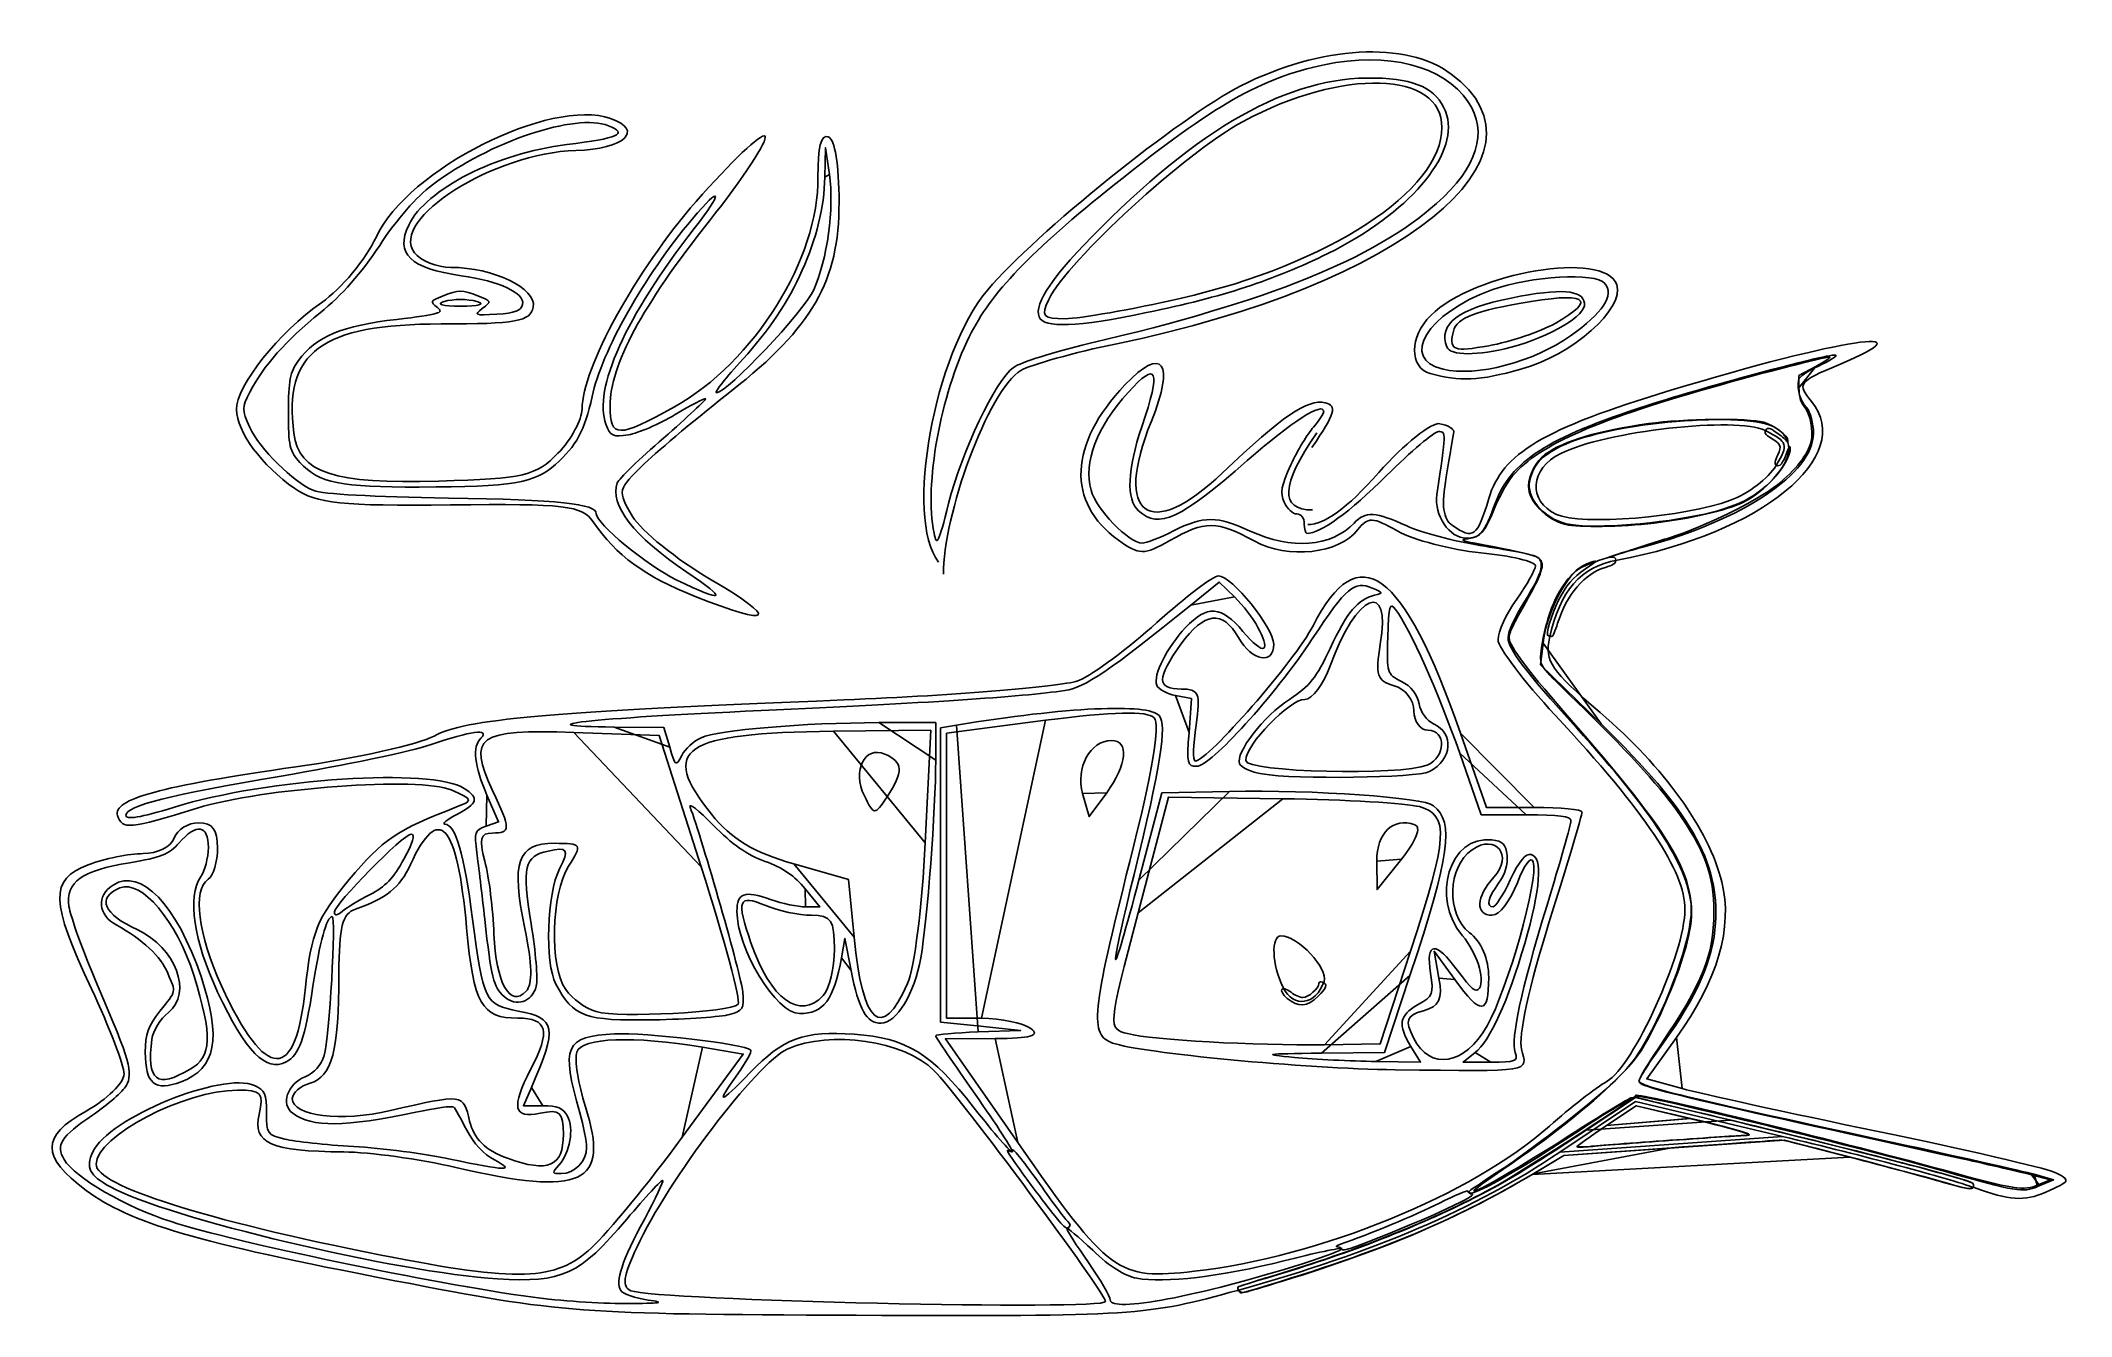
# Model space of a CAD drawing. Extents: x 11 to 197, y 74 to 191.
import ezdxf

# ---------------------------------------------------------------- set-up
doc = ezdxf.new("R2010")
doc.units = 0
doc.layers.get('0').update_dxf_attribs({"linetype": 'CONTINUOUS'})

msp = doc.modelspace()

# ---------------------------------------------------------------- linework, layer by layer
at = {"color": 7}
for points in [[(82.798059, 178.29306), (82.853567, 180.993168), (83.216756, 178.546008)], [(50.87778, 166.895516), (50.87778, 166.895516), (50.87778, 166.895516), (50.87778, 166.895516)], [(112.325748, 165.869785), (112.325748, 165.869785)], [(115.409142, 167.174953), (115.409142, 167.174953), (115.409142, 167.174953), (115.409142, 167.174953)], [(149.801538, 164.881372), (149.801538, 164.881372), (149.801538, 164.881372), (149.801538, 164.881372)], [(145.767927, 162.703949), (145.767927, 162.70396)], [(75.297781, 161.625961), (75.297781, 161.625961)], [(138.348898, 160.291891), (138.348864, 160.291891), (138.348898, 160.291891), (138.348898, 160.291891)], [(139.519719, 160.673512), (139.519719, 160.673512)], [(173.726678, 160.939707), (172.169396, 160.088725), (172.176677, 158.981841)], [(162.831379, 147.25314), (162.831379, 147.25314)], [(165.906738, 148.656671), (165.906738, 148.656671), (165.906738, 148.656671), (165.906738, 148.656671)], [(92.817069, 145.637232), (92.817069, 145.637232)], [(158.893685, 146.57023), (158.893685, 146.570233)], [(93.222696, 142.9866), (93.222696, 142.9866), (93.222696, 142.9866), (93.222696, 142.9866)], [(69.17195, 141.368812), (69.171944, 141.368812)], [(70.905616, 139.842811), (70.905616, 139.842811), (70.905616, 139.842811), (70.905616, 139.842811)], [(116.381211, 139.048189), (118.982465, 141.152054), (120.391561, 139.786305)], [(148.696516, 135.549178), (148.47312, 133.567228), (154.033762, 128.136761)], [(114.971376, 130.750032), (116.437794, 130.47493), (116.215583, 127.369261)], [(71.463834, 115.033491), (67.599114, 127.095164), (59.759929, 127.366611), (71.463834, 115.033491), (71.463834, 115.033491)], [(68.567472, 126.008896), (68.023926, 127.823097), (63.481173, 127.858222)], [(92.015928, 117.222782), (92.511984, 127.566853), (83.593528, 127.472797), (92.015928, 117.222762), (92.015928, 117.222782)], [(92.975043, 124.819753), (92.976172, 128.26802), (87.74815, 128.260795)], [(94.867157, 128.023054), (93.42111, 127.782773), (93.42111, 114.289779), (93.42111, 100.796788), (97.091847, 100.405631), (100.762585, 100.014474), (96.869377, 99.885919)], [(103.052335, 128.476359), (93.970444, 127.292338), (93.970444, 114.222331), (93.970444, 101.152343), (97.186284, 101.137893), (103.052335, 128.476345), (103.052335, 128.476359)], [(141.122897, 127.297887), (143.505163, 120.491531), (147.896349, 120.491531), (141.122897, 127.297887), (141.122897, 127.297887)], [(141.053069, 125.460087), (143.022628, 119.814214), (147.142838, 119.814214)], [(138.064333, 124.365971), (138.064333, 124.365971), (138.064333, 124.365971), (138.064333, 124.365971)], [(51.802405, 121.59395), (52.862057, 119.146793), (51.732795, 118.758762)], [(86.424838, 121.551572), (86.424838, 121.551572), (86.424838, 121.551572), (86.424838, 121.551572)], [(108.660398, 121.824133), (107.057018, 119.645889), (106.445657, 121.764889), (106.445657, 121.764889), (108.660398, 121.824133), (108.660398, 121.824133)], [(124.81111, 121.279588), (114.331679, 121.434904), (111.546987, 110.810417), (124.81111, 121.279588), (124.81111, 121.279588)], [(119.925203, 121.945748), (113.726355, 121.816434), (111.615601, 113.807552)], [(135.700248, 115.733826), (133.472092, 112.94453), (133.444999, 115.568424), (133.444999, 115.568424), (135.700262, 115.733826), (135.700248, 115.733826)], [(79.95316, 115.296683), (84.965777, 113.87533), (85.482842, 108.5916), (79.95316, 115.296683), (79.95316, 115.296683)], [(80.997004, 113.030995), (82.339547, 111.360377), (81.039708, 111.360377)], [(37.803819, 110.89341), (37.803819, 110.89341)], [(84.329222, 106.68853), (84.648398, 108.468283), (85.214502, 105.52017)], [(128.657564, 98.720443), (133.75916, 98.793934), (136.544121, 107.284307), (136.544121, 107.284279), (128.657564, 98.720443), (128.657564, 98.720443)], [(140.6042, 104.690007), (138.721722, 107.284279), (139.148272, 104.822175), (140.6042, 104.690007), (140.6042, 104.690007)], [(128.359146, 97.94031), (134.153749, 98.012254), (136.487543, 105.059764)], [(82.650367, 103.227766), (82.650367, 103.227766), (82.650367, 103.227766), (82.650367, 103.227766)], [(90.386727, 104.321024), (90.386727, 104.321024), (90.386727, 104.321024), (90.386727, 104.321024)], [(124.855376, 103.955589), (124.855376, 103.955589), (124.855376, 103.955589), (124.855376, 103.955589)], [(125.23468, 102.968601), (125.23468, 102.968601)], [(74.835416, 102.429388), (74.835458, 102.429388), (74.835416, 102.429388), (74.835416, 102.429388)], [(98.422841, 99.280044), (93.870873, 99.265623), (100.506471, 89.742533), (98.422841, 99.280056), (98.422841, 99.280044)], [(143.562809, 100.444821), (143.562809, 100.444821), (143.562809, 100.444821), (143.562809, 100.444821)], [(160.944331, 99.382618), (158.21178, 95.58724), (161.465446, 94.694128), (160.944331, 99.382618), (160.944331, 99.382618)], [(69.722673, 90.230738), (75.318693, 97.85053), (71.566639, 98.488137), (69.722673, 90.230738), (69.722673, 90.230738)], [(136.575213, 98.568427), (137.456884, 97.122379), (133.347748, 97.180534)], [(143.891545, 97.122379), (141.354398, 97.122379), (142.455234, 97.988293)], [(23.74154, 95.324844), (23.74154, 95.324844)], [(24.564208, 96.468654), (24.564208, 96.468654), (24.564208, 96.468654), (24.564208, 96.468654)], [(56.914525, 93.117923), (55.144456, 93.117923), (55.87588, 94.78644)], [(170.653433, 90.305115), (157.166482, 93.502958), (150.223302, 88.847553), (170.653433, 90.305115), (170.653433, 90.305115)], [(152.65376, 90.879615), (157.164778, 93.866842), (165.885444, 91.789548)], [(162.256693, 91.947586), (157.238308, 93.120787), (154.525895, 91.303586)], [(162.148749, 91.952254), (157.244892, 93.125195), (154.529186, 91.305793)], [(58.810209, 90.514439), (58.810209, 90.514439), (58.810209, 90.514439), (58.810209, 90.514439)], [(176.841232, 88.400592), (170.834569, 89.949606), (160.712232, 89.247595), (150.589892, 88.545587), (147.697797, 86.825225)], [(160.344714, 89.946865), (160.344714, 89.94686)], [(160.567181, 89.946044), (160.567181, 89.946047)], [(58.419235, 87.696645), (58.419187, 87.696631)], [(160.489773, 89.262708), (150.589906, 88.550633), (147.809043, 86.888169)], [(193.506417, 86.778678), (195.266183, 86.312633), (194.173825, 85.880212)], [(193.754567, 86.827438), (195.53432, 86.314676), (194.063978, 85.700665)], [(102.200772, 85.225894), (102.200772, 85.225894)], [(141.983996, 85.32205), (141.983996, 85.322053)], [(61.402637, 80.089447), (61.402637, 80.089447), (61.402637, 80.089447), (61.402637, 80.089447)], [(130.233993, 79.938974), (130.233993, 79.938974)], [(43.358751, 77.070742), (43.358469, 77.070722), (43.358751, 77.070742), (43.358751, 77.070742)], [(56.046274, 75.547676), (56.046274, 75.547676)], [(108.548667, 75.161048), (108.548667, 75.161048), (108.548667, 75.161048), (108.548667, 75.161048)], [(108.993889, 75.305275), (108.993889, 75.305275)], [(120.769899, 76.161834), (120.769913, 76.161834)], [(120.775507, 76.152783), (120.775507, 76.152783)]]:
    msp.add_lwpolyline(points, close=True, dxfattribs=at)
for points in [[(120.983282, 186.676599), (128.287938, 190.380393), (136.163448, 190.821836), (140.278372, 187.75815)], [(109.486164, 177.706445), (118.56845, 184.968276), (122.787311, 187.372576), (128.61301, 188.606705)], [(139.420812, 182.848316), (139.420812, 188.048399), (130.275779, 188.328835), (121.188359, 183.407427)], [(128.61301, 188.606705), (134.417799, 189.836401), (139.601366, 188.513479), (141.808062, 185.239136)], [(97.749795, 167.971672), (102.089433, 173.112206), (115.457972, 183.875029), (120.983282, 186.676599)], [(133.97449, 187.365576), (126.107865, 187.810082), (117.967117, 183.493626), (108.110373, 173.65169)], [(140.278372, 187.75815), (150.406529, 180.217424), (135.757601, 168.409613), (109.5853, 163.017904)], [(139.864857, 183.957074), (139.235908, 186.150102), (137.47746, 187.167643), (133.97449, 187.365576)], [(41.653511, 172.836977), (44.508276, 178.992735), (57.618492, 185.610832), (63.139487, 183.683186)], [(141.808062, 185.239136), (143.687769, 182.449985), (142.686936, 179.192246), (138.934568, 175.885843)], [(46.800341, 177.600812), (52.042514, 181.55823), (59.937009, 184.206759), (62.942817, 183.016461)], [(62.942817, 183.016461), (64.79805, 182.281789), (63.869677, 181.861662), (59.114377, 181.28393)], [(63.139487, 183.683186), (66.265112, 182.591869), (64.401367, 180.871993), (59.957787, 180.747073)], [(121.188359, 183.407427), (115.846566, 180.514511), (105.102812, 170.681939), (103.352558, 167.084286)], [(115.409142, 167.174953), (129.001506, 170.258741), (139.420812, 177.059843), (139.420812, 182.848316)], [(128.965895, 171.300226), (136.287451, 174.895819), (140.920532, 180.276165), (139.864857, 183.957074)], [(59.957787, 180.747073), (52.452468, 180.536087), (42.819783, 174.441989), (45.136884, 171.37066)], [(59.114377, 181.28393), (52.671718, 180.501198), (46.197949, 177.20254), (44.623078, 173.900003)], [(70.996635, 176.072629), (74.161735, 179.701965), (77.003704, 182.393837), (77.312116, 182.054552)], [(77.312116, 182.054552), (77.620529, 181.715276), (75.324078, 178.22279), (72.208873, 174.293492)], [(82.171136, 178.323713), (82.13589, 181.011397), (82.454242, 182.256623), (83.113062, 182.008062)], [(83.113062, 182.008062), (83.719673, 181.77921), (84.107333, 179.429056), (84.105945, 175.98884)], [(41.956863, 172.040201), (43.561787, 174.477114), (45.288513, 176.459505), (46.800341, 177.600812)], [(68.992245, 157.222572), (76.302125, 161.297444), (82.269121, 170.851388), (82.171136, 178.323713)], [(70.628185, 174.451771), (73.37392, 177.710543), (73.524327, 177.030514), (70.821491, 173.577776)], [(75.297781, 161.625961), (79.904299, 166.601426), (82.684724, 172.780081), (82.798059, 178.29306)], [(83.216756, 178.546008), (83.676927, 175.445396), (83.033946, 170.719054), (81.778887, 167.976681)], [(96.071552, 163.699022), (98.054606, 167.70791), (101.563232, 171.371586), (109.486164, 177.706445)], [(60.525327, 157.035304), (60.525327, 160.753663), (65.45819, 169.721839), (70.996635, 176.072629)], [(84.105945, 175.98884), (84.103405, 168.767832), (81.693698, 164.54752), (74.234918, 158.698219)], [(138.934568, 175.885843), (133.105968, 170.749966), (123.616929, 166.928014), (107.009689, 163.027291)], [(44.623078, 173.900003), (43.364311, 171.26034), (44.75504, 169.919437), (49.439635, 169.256014)], [(61.441502, 158.167864), (62.318807, 162.296843), (66.23365, 169.236126), (70.628185, 174.451771)], [(70.821491, 173.577776), (64.539687, 165.553101), (61.504779, 158.828894), (62.720962, 155.630091)], [(72.208873, 174.293492), (66.027258, 166.496403), (63.098005, 161.039467), (63.098005, 157.320741)], [(108.110373, 173.65169), (103.739309, 169.287194), (101.975593, 166.736687), (102.45843, 165.478433)], [(36.50611, 165.864313), (38.501963, 167.476888), (40.273278, 169.483847), (41.956863, 172.040201)], [(36.639342, 166.804186), (38.437473, 168.052895), (40.693851, 170.767644), (41.653511, 172.836977)], [(138.391474, 165.602487), (142.419166, 169.612246), (154.360135, 171.597203), (155.461448, 168.440048)], [(45.136884, 171.37066), (45.697848, 170.627092), (47.20969, 170.018728), (48.496536, 170.018728)], [(48.496536, 170.018728), (52.383425, 170.018728), (56.358437, 168.099027), (56.047615, 166.371988)], [(112.325748, 165.869785), (119.382856, 167.338072), (123.899038, 168.811909), (128.965895, 171.300226)], [(143.98623, 167.950333), (147.56647, 169.239623), (153.506935, 169.583942), (154.363519, 168.551822)], [(51.011763, 167.38932), (49.461053, 167.981327), (49.283369, 167.981327), (47.732659, 167.38932)], [(49.439635, 169.256014), (52.971356, 168.755863), (55.270121, 167.678666), (55.068837, 166.618185)], [(81.778887, 167.976681), (80.846826, 165.940081), (73.854756, 158.5238), (72.86671, 158.5238)], [(93.222696, 142.9866), (90.100559, 147.124989), (92.81966, 162.131622), (97.749795, 167.971672)], [(139.519719, 160.673512), (135.485528, 161.605715), (138.072755, 165.820817), (143.98623, 167.950333)], [(152.50681, 166.725646), (152.327596, 167.978899), (150.357273, 168.120956), (145.768828, 167.211444)], [(149.801538, 164.881372), (153.836071, 167.17648), (152.670315, 167.822201), (146.498313, 166.711075)], [(155.461448, 168.440048), (156.225155, 166.250672), (151.393717, 161.980749), (146.673161, 160.673145)], [(154.363519, 168.551822), (155.25619, 167.476219), (154.2004, 165.860856), (151.220212, 163.742549)], [(28.814694, 156.974936), (28.788363, 159.150661), (32.707439, 164.073712), (36.639342, 166.804186)], [(30.044709, 158.577033), (31.29814, 161.001613), (33.34549, 163.31065), (36.50611, 165.864313)], [(47.258001, 166.33971), (47.921723, 165.852143), (47.372437, 165.692837), (43.515277, 165.254233)], [(47.732659, 167.38932), (46.583253, 166.950518), (46.544168, 166.864091), (47.258001, 166.33971)], [(47.876322, 166.895516), (47.05092, 166.658229), (47.72625, 166.464091), (49.377052, 166.464091)], [(56.047615, 166.371988), (55.814118, 165.074584), (54.476932, 164.830166), (47.612596, 164.830166)], [(50.87778, 166.895516), (50.052379, 167.132803), (48.701723, 167.132803), (47.876322, 166.895516)], [(49.377052, 166.464091), (51.027855, 166.464091), (51.703182, 166.658229), (50.87778, 166.895516)], [(52.705243, 165.728979), (50.653778, 165.603065), (50.552367, 165.642915), (51.374432, 166.251911)], [(51.374432, 166.251911), (52.244478, 166.896453), (52.236395, 166.921799), (51.011763, 167.38932)], [(55.068837, 166.618185), (54.961736, 166.053918), (54.369538, 165.831126), (52.705243, 165.728979)], [(102.45843, 165.478433), (102.863244, 164.423506), (105.965851, 164.546558), (112.325748, 165.869785)], [(103.352558, 167.084286), (102.598361, 165.534056), (102.79656, 165.303458), (104.873868, 165.314239)], [(104.873868, 165.314239), (106.187522, 165.320843), (110.928384, 166.15838), (115.409142, 167.174953)], [(145.768828, 167.211444), (140.933811, 166.25306), (139.058475, 164.827747), (139.865481, 162.72472)], [(146.498313, 166.711075), (142.0082, 165.902737), (140.644412, 165.280968), (140.408731, 163.934779)], [(145.767927, 162.70396), (149.388347, 163.667935), (152.664473, 165.623086), (152.50681, 166.725646)], [(47.612596, 164.830166), (36.604722, 164.830166), (33.116941, 162.246433), (34.084294, 154.808446)], [(43.515277, 165.254233), (38.567733, 164.69164), (36.1137, 163.667506), (34.506205, 161.494505)], [(138.348864, 160.291891), (136.403207, 160.851228), (136.425604, 163.645408), (138.391482, 165.602487)], [(143.711964, 162.834578), (145.695783, 163.183552), (148.436079, 164.104606), (149.801538, 164.881372)], [(160.431305, 158.75286), (176.014168, 163.478556), (184.628113, 164.787375), (175.835434, 161.093391)], [(92.817069, 145.637232), (91.92083, 150.118418), (93.391711, 158.281521), (96.071552, 163.699022)], [(107.009689, 163.027291), (103.838293, 162.282391), (100.734851, 161.301598), (100.113149, 160.847751)], [(109.5853, 163.017904), (105.674702, 162.212281), (101.719208, 161.108109), (100.795314, 160.564177)], [(110.332029, 159.241556), (113.794238, 162.890492), (114.952131, 161.300424), (112.75822, 155.90981)], [(151.220212, 163.742549), (147.839901, 161.339839), (142.592541, 159.963455), (139.519719, 160.673512)], [(139.865481, 162.72472), (140.180334, 161.90423), (142.730666, 161.895258), (145.767927, 162.703949)], [(140.408731, 163.934779), (140.139369, 162.396061), (140.512529, 162.271771), (143.711964, 162.834578)], [(158.236333, 157.348779), (164.183622, 159.266572), (175.293901, 162.227354), (175.556754, 161.964504)], [(34.506205, 161.494505), (33.749471, 160.47156), (33.576912, 159.590053), (33.576912, 156.747268)], [(72.86671, 158.5238), (72.624132, 158.5238), (73.718112, 159.919773), (75.297781, 161.625961)], [(100.795314, 160.564177), (97.783128, 158.790802), (93.576318, 147.075399), (93.700741, 141.885807)], [(100.113149, 160.847751), (98.465459, 159.644925), (95.360532, 153.138693), (94.151269, 148.354905)], [(110.628117, 158.550377), (113.322653, 161.532904), (113.672033, 160.660431), (111.885987, 155.409232)], [(146.673161, 160.673145), (142.86274, 159.61766), (140.992239, 159.531991), (138.348898, 160.291891)], [(164.154276, 159.0115), (168.793589, 160.33206), (174.503297, 161.79957), (174.980806, 161.794138)], [(175.835434, 161.093391), (172.112599, 159.529361), (171.980524, 159.352337), (173.320933, 157.722995)], [(173.959368, 160.973001), (172.978008, 160.530471), (172.151353, 159.948531), (172.122361, 159.679802)], [(174.980806, 161.794138), (175.14754, 161.792162), (174.583183, 161.407744), (173.726678, 160.939707)], [(175.556754, 161.964504), (175.659548, 161.861707), (174.940722, 161.415534), (173.959368, 160.973001)], [(30.047898, 155.341615), (29.30448, 156.990216), (29.304327, 157.144885), (30.044709, 158.577033)], [(74.234918, 158.698219), (71.257609, 156.363367), (67.672452, 153.361865), (66.267889, 152.028219)], [(109.730898, 145.0078), (104.952456, 148.452071), (105.178747, 153.810348), (110.332029, 159.241556)], [(107.224573, 149.586288), (106.529951, 152.165912), (107.740456, 155.354083), (110.628117, 158.550377)], [(143.715455, 148.81463), (144.965115, 152.980072), (148.681392, 155.189554), (160.431305, 158.75286)], [(145.719887, 150.656915), (147.934243, 153.533894), (153.040083, 155.847893), (164.154276, 159.0115)], [(172.122361, 159.679802), (172.015444, 158.688858), (172.271416, 157.838446), (172.882639, 157.15395)], [(172.176677, 158.981841), (172.181898, 158.19145), (172.321784, 157.699754), (172.665949, 157.262219)], [(34.160274, 149.742072), (31.139006, 151.845183), (28.839064, 154.957132), (28.814694, 156.974936)], [(33.576912, 156.747268), (33.576912, 153.675852), (33.705109, 153.119778), (34.643452, 152.12096)], [(58.090003, 151.945858), (59.995768, 153.619142), (60.787198, 155.088422), (61.441502, 158.167864)], [(58.314522, 152.966574), (59.530463, 154.224441), (60.525327, 156.055372), (60.525327, 157.035304)], [(63.098005, 157.320741), (63.098005, 154.349324), (63.816478, 154.337355), (68.992245, 157.222572)], [(64.788486, 154.666336), (65.669722, 154.809341), (67.593388, 155.64276), (69.063297, 156.518383)], [(71.869805, 157.976475), (71.943476, 157.902807), (70.20376, 156.280187), (68.003776, 154.370658)], [(69.063297, 156.518383), (70.533209, 157.394003), (71.796137, 158.050147), (71.869805, 157.976475)], [(119.283965, 151.16601), (124.804396, 156.422035), (127.073104, 157.969725), (128.71106, 157.597129)], [(121.555479, 152.299606), (125.636051, 155.876609), (128.571159, 157.754801), (128.571159, 156.78898)], [(128.71106, 157.597129), (129.840036, 157.340307), (129.617989, 156.59653), (127.490742, 153.509674)], [(128.571159, 156.78898), (128.571159, 156.594439), (128.143725, 155.954133), (127.621307, 155.366078)], [(144.316391, 148.374623), (145.750819, 152.258879), (149.052032, 154.387162), (158.236333, 157.348779)], [(170.077996, 155.287744), (167.602651, 156.90536), (154.656581, 155.806031), (150.343354, 153.611954)], [(173.320933, 157.722995), (177.442235, 152.713288), (168.733349, 145.601711), (155.493855, 143.165614)], [(172.665949, 157.262219), (173.213006, 156.56675), (173.508656, 155.04437), (173.289999, 154.048828)], [(172.882639, 157.15395), (173.227627, 156.767608), (173.509892, 155.706906), (173.509892, 154.796838)], [(35.916246, 149.540393), (34.05087, 150.312378), (30.920162, 153.407272), (30.047898, 155.341615)], [(34.084294, 154.808446), (34.558447, 151.162719), (37.715706, 150.119166), (47.380635, 150.413707)], [(62.720962, 155.630091), (63.140367, 154.526975), (63.344199, 154.431959), (64.788486, 154.666336)], [(112.75822, 155.90981), (109.228255, 147.236401), (112.589985, 144.792645), (119.283965, 151.16601)], [(111.885987, 155.409232), (110.544604, 151.465408), (110.438788, 148.731183), (111.587317, 147.691778)], [(127.93568, 154.844489), (124.631272, 150.049466), (124.505692, 147.769186), (127.546015, 147.769186)], [(127.621307, 155.366078), (127.098891, 154.778023), (126.17446, 153.226605), (125.567022, 151.918485)], [(133.624721, 151.200935), (135.970558, 153.822545), (138.49639, 155.839009), (139.237672, 155.681966)], [(134.337625, 150.918301), (136.57994, 153.143598), (138.725306, 154.964295), (139.105104, 154.964295)], [(139.105104, 154.964295), (139.816118, 154.964295), (139.814043, 154.881827), (138.959655, 149.178813)], [(139.237672, 155.681966), (139.978963, 155.524921), (140.552029, 155.184174), (140.511141, 154.924747)], [(140.511141, 154.924747), (140.470232, 154.665317), (140.157414, 152.814625), (139.815897, 150.812095)], [(158.376318, 155.693845), (153.788164, 155.052662), (150.633365, 154.117863), (148.905578, 152.887568)], [(169.064994, 155.067111), (166.482228, 156.361659), (154.397284, 155.000038), (150.316638, 152.954706)], [(173.509892, 154.796838), (173.509892, 151.14904), (167.009747, 146.817688), (157.856134, 144.366004)], [(168.943596, 155.811741), (167.517118, 156.213365), (161.623341, 156.14761), (158.376318, 155.693845)], [(171.164879, 154.136399), (171.171512, 154.597762), (169.930276, 155.533941), (168.943596, 155.811741)], [(169.304648, 154.567344), (169.063334, 154.71684), (169.010652, 154.891372), (169.144036, 155.099429)], [(170.07507, 151.834033), (171.243521, 153.787536), (171.174015, 154.010023), (169.064994, 155.067111)], [(169.144036, 155.099429), (169.30692, 155.353499), (169.476358, 155.315515), (170.088554, 154.887677)], [(170.154072, 151.01867), (171.641869, 152.786818), (171.615204, 154.283194), (170.077996, 155.287744)], [(170.088554, 154.887677), (170.498869, 154.600928), (170.908131, 154.261378), (170.998027, 154.133125)], [(47.380635, 150.413707), (55.25588, 150.653701), (56.318585, 150.901819), (58.314522, 152.966574)], [(68.003776, 154.370658), (65.803788, 152.461125), (63.893649, 150.611743), (63.759026, 150.260918)], [(150.316638, 152.954706), (147.48418, 151.535002), (147.2787, 148.594181), (149.925919, 147.36269)], [(148.905578, 152.887568), (148.085361, 152.303521), (147.364106, 150.931839), (147.364106, 149.955999)], [(150.343354, 153.611954), (148.452863, 152.65029), (147.872715, 152.011489), (147.484273, 150.46381)], [(167.016935, 148.456039), (169.109573, 149.439696), (171.412402, 152.08527), (171.380988, 153.469621)], [(170.22677, 152.818616), (170.632882, 153.670241), (170.57473, 153.780522), (169.304648, 154.567344)], [(170.082941, 151.881031), (169.926875, 151.977484), (169.974875, 152.290383), (170.22677, 152.818616)], [(171.063926, 153.037824), (170.704188, 152.028597), (170.408445, 151.679855), (170.082941, 151.881031)], [(173.289999, 154.048828), (173.037952, 152.901262), (171.849375, 151.377677), (170.198491, 150.085948)], [(170.998027, 154.133125), (171.111395, 153.971381), (171.162517, 153.972386), (171.164879, 154.136399)], [(171.380988, 153.469621), (171.375626, 153.706295), (171.232937, 153.511988), (171.063926, 153.037824)], [(34.643452, 152.12096), (36.413742, 150.236573), (38.316089, 149.845458), (45.590237, 149.870345)], [(45.590237, 149.870345), (54.217593, 149.899862), (56.119401, 150.215644), (58.090003, 151.945858)], [(66.267889, 152.028219), (63.775754, 149.661893), (63.749047, 149.544821), (65.160858, 147.174516)], [(111.587317, 147.691778), (113.458315, 145.998549), (115.381538, 146.887569), (121.555479, 152.299606)], [(125.567022, 151.918485), (124.663344, 149.97241), (124.551194, 149.345609), (124.950051, 148.470215)], [(127.101078, 146.434371), (128.679922, 146.434371), (130.643046, 147.868734), (133.624721, 151.200935)], [(162.831379, 147.25314), (166.506545, 147.987479), (168.440148, 148.981794), (170.154072, 151.01867)], [(165.906738, 148.656671), (167.509173, 149.250384), (169.384924, 150.680201), (170.07507, 151.834033)], [(48.459763, 148.234198), (38.438322, 148.11904), (36.14435, 148.360941), (34.160274, 149.742072)], [(48.259859, 148.861208), (41.379323, 148.968975), (36.670993, 149.228041), (35.916246, 149.540393)], [(63.759026, 150.260918), (62.990609, 148.258455), (65.283639, 145.314059), (70.142303, 142.064386)], [(111.902059, 144.730723), (110.695568, 144.730723), (107.692656, 147.84796), (107.224573, 149.586288)], [(127.028166, 145.620597), (128.280454, 145.620597), (130.946367, 147.552781), (134.337625, 150.918301)], [(138.959655, 149.178813), (138.67408, 147.272599), (140.096248, 145.17566), (141.674641, 145.17566)], [(139.815897, 150.812095), (139.362112, 148.151126), (139.513934, 146.948907), (140.379992, 146.345505)], [(144.25076, 147.946851), (144.642276, 148.896249), (145.303384, 150.115777), (145.719887, 150.656915)], [(147.484273, 150.46381), (147.101509, 148.938757), (148.716941, 147.023431), (150.825096, 146.502785)], [(147.364106, 149.955999), (147.364106, 148.560602), (149.017795, 146.857397), (150.780826, 146.436976)], [(170.198491, 150.085948), (168.231916, 148.547208), (163.622524, 146.275203), (160.378527, 145.245612)], [(61.830466, 147.428335), (61.830466, 148.341019), (58.40938, 148.702241), (48.259859, 148.861208)], [(61.541048, 146.695328), (60.531553, 148.173041), (58.983632, 148.355139), (48.459763, 148.234198)], [(69.171944, 141.368812), (66.465944, 142.687304), (61.830466, 146.513345), (61.830466, 147.428335)], [(94.151269, 148.354905), (93.222936, 144.682463), (93.070231, 144.37142), (92.817069, 145.637232)], [(121.830036, 145.838721), (118.831721, 147.234513), (117.525554, 147.235318), (114.778082, 145.843068)], [(124.950051, 148.470215), (125.218156, 147.88179), (125.742141, 147.40035), (126.11446, 147.40035)], [(126.11446, 147.40035), (126.494783, 147.40035), (126.791407, 147.010423), (126.791407, 146.510472)], [(136.19257, 146.30651), (133.328001, 147.61772), (132.421562, 147.667391), (131.369353, 146.570814)], [(140.379992, 146.345505), (142.280919, 145.021092), (142.661976, 145.303179), (143.715455, 148.81463)], [(141.674641, 145.17566), (142.913433, 145.17566), (143.314293, 145.661074), (144.316391, 148.374623)], [(141.78236, 145.131549), (142.982123, 145.292322), (143.310545, 145.666902), (144.25076, 147.946851)], [(149.925919, 147.36269), (152.169362, 146.319044), (161.674852, 147.088706), (165.906738, 148.656671)], [(150.825096, 146.502785), (152.767377, 146.0231), (158.454053, 146.378502), (162.831379, 147.25314)], [(158.893685, 146.570233), (162.209393, 146.956028), (165.40309, 147.697443), (167.016935, 148.456039)], [(70.905616, 139.842811), (66.262761, 141.679847), (63.672494, 143.575277), (61.541048, 146.695328)], [(65.160858, 147.174516), (65.956544, 145.83862), (69.194553, 143.227556), (72.356435, 141.372145)], [(114.778082, 145.843068), (113.570774, 145.231277), (112.276563, 144.730723), (111.902059, 144.730723)], [(122.185681, 144.924124), (118.75836, 146.804997), (117.699034, 146.809617), (114.443942, 144.957894)], [(131.369353, 146.570814), (129.259192, 144.371674), (125.586834, 144.089838), (121.830036, 145.838721)], [(131.703154, 145.962797), (130.027104, 143.741195), (125.284371, 143.223605), (122.185681, 144.924124)], [(126.791407, 146.510472), (126.791407, 146.021043), (126.897948, 145.620597), (127.028166, 145.620597)], [(127.591292, 137.143466), (131.784245, 145.35035), (135.836358, 142.402028), (141.122897, 127.297887)], [(135.358621, 145.834508), (133.073834, 147.134251), (132.599484, 147.150894), (131.703154, 145.962797)], [(142.990395, 143.841581), (140.236916, 144.116234), (136.802622, 145.013055), (135.358621, 145.834508)], [(142.91159, 144.516177), (140.530461, 144.899249), (137.506902, 145.7049), (136.19257, 146.30651)], [(150.780826, 146.436976), (151.988768, 146.148926), (155.81258, 146.211732), (158.893685, 146.57023)], [(114.443942, 144.957906), (112.079171, 143.612662), (111.660305, 143.617096), (109.730898, 145.007808)], [(144.24813, 144.378907), (141.2007, 144.928095), (140.914961, 145.015313), (141.78236, 145.131549)], [(147.917143, 143.560195), (147.545219, 143.702914), (145.292722, 144.133108), (142.91159, 144.516177)], [(147.996701, 142.657069), (147.996701, 143.033881), (145.743865, 143.566917), (142.990395, 143.841581)], [(148.211419, 143.419357), (147.927379, 143.605466), (146.143901, 144.037263), (144.24813, 144.378907)], [(147.024694, 139.412087), (148.71709, 142.068585), (148.952523, 143.162882), (147.917143, 143.560195)], [(157.856134, 144.366004), (155.242105, 143.665867), (152.61205, 142.771113), (152.011561, 142.377658)], [(156.151617, 143.903766), (155.172754, 143.59293), (154.597114, 143.377952), (154.872419, 143.426043)], [(154.872419, 143.426043), (155.22941, 143.488397), (155.372977, 143.405074), (155.372977, 143.135507)], [(160.378527, 145.245612), (159.032589, 144.818434), (157.130479, 144.214603), (156.151617, 143.903766)], [(70.142303, 142.064386), (74.005011, 139.48085), (73.617212, 139.202864), (69.17195, 141.368812)], [(113.272722, 137.437999), (115.899573, 139.791709), (118.438128, 141.717467), (118.913955, 141.717467)], [(118.913955, 141.717467), (120.146405, 141.717467), (123.984989, 136.971547), (123.984989, 135.447779)], [(146.28158, 139.573317), (147.224897, 140.892562), (147.996701, 142.280249), (147.996701, 142.657069)], [(147.37115, 139.773159), (148.735869, 142.189701), (148.913269, 142.959487), (148.211419, 143.419357)], [(152.011561, 142.377658), (150.616401, 141.463512), (148.984191, 138.101416), (148.696516, 135.549178)], [(155.493855, 143.165614), (152.142608, 142.548978), (150.267879, 140.387224), (149.292214, 136.014549)], [(152.651542, 142.786982), (151.703857, 142.391016), (150.665451, 141.239332), (149.907515, 139.743613)], [(154.427482, 142.503741), (152.564665, 142.003705), (150.842774, 139.993261), (150.031436, 137.371005)], [(150.087674, 139.43263), (150.817628, 140.865647), (151.412857, 141.561914), (152.589143, 142.358715)], [(152.589143, 142.358715), (153.807129, 143.183764), (153.820481, 143.275396), (152.651542, 142.786982)], [(155.372977, 143.135507), (155.372977, 142.878961), (155.069235, 142.676004), (154.427482, 142.503741)], [(72.356435, 141.372145), (78.685173, 137.658409), (78.068715, 137.008583), (70.905616, 139.842811)], [(120.391561, 139.786305), (122.074085, 138.15554), (123.552196, 135.558972), (123.071582, 135.078361)], [(127.519831, 135.93626), (130.681072, 140.717565), (131.359165, 141.293214), (133.020587, 140.605949)], [(133.243055, 139.945182), (131.722041, 139.602256), (130.713582, 138.396397), (129.162423, 135.065769)], [(133.767658, 135.453948), (134.802064, 141.519615), (131.560686, 140.116759), (129.167297, 133.462947)], [(133.020587, 140.605949), (134.043062, 140.182988), (134.061039, 140.129603), (133.243055, 139.945182)], [(145.584353, 136.027585), (145.584353, 136.517551), (145.866011, 137.107971), (147.37115, 139.773159)], [(104.826898, 131.203521), (106.642617, 131.464796), (108.899576, 132.997133), (116.381211, 139.048189)], [(120.753773, 136.057226), (119.298553, 138.620575), (117.594659, 138.427382), (115.471643, 135.458306)], [(121.163207, 136.618078), (119.18803, 138.995933), (117.883294, 139.087884), (115.903556, 136.988752)], [(134.451017, 136.093563), (134.539225, 139.051551), (134.623305, 139.350178), (135.167807, 138.639416)], [(135.167807, 138.639416), (136.444567, 136.972809), (139.15167, 130.910571), (141.053069, 125.460087)], [(144.566462, 135.87891), (144.566462, 136.591603), (145.338267, 138.254084), (146.28158, 139.573317)], [(145.48312, 136.075052), (145.480862, 136.575824), (146.174454, 138.077489), (147.024694, 139.412087)], [(149.907515, 139.743613), (149.209732, 138.366606), (148.476437, 135.583802), (148.476437, 134.312763)], [(149.155836, 136.213654), (148.894518, 136.213654), (149.482353, 138.244288), (150.087674, 139.43263)], [(106.164479, 132.144729), (107.447165, 132.702313), (110.645863, 135.084288), (113.272722, 137.437999)], [(115.903556, 136.988752), (114.184357, 135.16587), (112.900166, 132.60119), (113.250054, 131.689397)], [(116.786426, 124.736717), (117.920445, 124.736717), (125.981833, 133.993237), (127.591292, 137.143466)], [(123.984989, 135.447779), (123.984989, 133.531208), (121.972279, 133.910833), (120.753773, 136.057226)], [(123.071582, 135.078361), (122.882488, 134.889264), (122.023717, 135.582139), (121.163207, 136.618078)], [(135.703014, 132.043389), (134.362653, 132.736515), (134.351948, 132.771152), (134.451017, 136.093563)], [(151.763688, 127.778181), (146.941517, 133.118619), (145.488036, 135.038726), (145.48312, 136.075052)], [(151.671624, 128.033228), (147.227171, 133.112734), (145.584353, 135.270239), (145.584353, 136.027585)], [(149.502619, 136.158036), (149.427652, 136.188626), (149.271601, 136.213654), (149.155836, 136.213654)], [(150.031436, 137.371005), (149.815556, 136.673284), (149.577589, 136.127449), (149.502619, 136.158036)], [(115.471643, 135.458306), (113.217881, 132.306406), (113.229604, 131.340353), (115.521638, 131.340353)], [(116.904485, 124.263594), (118.203334, 124.263594), (124.06063, 130.704292), (127.519831, 135.93626)], [(129.162423, 135.065769), (127.91033, 132.377303), (127.29957, 131.614154), (125.423447, 130.393918)], [(135.027681, 131.643988), (133.462101, 132.094372), (133.285701, 132.627766), (133.767658, 135.453948)], [(149.806793, 128.952398), (146.924612, 132.049298), (144.566462, 135.166228), (144.566462, 135.87891)], [(148.476437, 134.312763), (148.476437, 133.393706), (148.548996, 133.302834), (151.757854, 130.203066)], [(149.292214, 136.014549), (148.824724, 133.919407), (149.416649, 133.049437), (153.936937, 129.187833)], [(129.167297, 133.462947), (128.560737, 131.776655), (127.514883, 130.396969), (126.843183, 130.396969)], [(76.958404, 129.37049), (92.031416, 130.048241), (100.811852, 130.625769), (104.826898, 131.203521)], [(84.537254, 130.3471), (95.149554, 130.778203), (104.881801, 131.58714), (106.164479, 132.144729)], [(113.250054, 131.689397), (113.390254, 131.324052), (114.164847, 130.901337), (114.971376, 130.750032)], [(115.521638, 131.340353), (117.131081, 131.340353), (117.290887, 130.946653), (116.861884, 128.03854)], [(136.848142, 129.343566), (136.848142, 130.361175), (136.070334, 131.34405), (135.027681, 131.643988)], [(137.325743, 129.99025), (137.144582, 130.896068), (136.607423, 131.575701), (135.703014, 132.043389)], [(46.944559, 127.030543), (49.782823, 128.58815), (57.074867, 129.231484), (84.537254, 130.3471)], [(63.481173, 127.858222), (54.567108, 127.927152), (61.058702, 128.655565), (76.958404, 129.37049)], [(113.470165, 128.903091), (112.519604, 130.048447), (104.881959, 129.687141), (94.867157, 128.023054)], [(113.002085, 128.705704), (112.416663, 129.349707), (109.178705, 129.275068), (103.052335, 128.476359)], [(110.780663, 115.522952), (112.864584, 123.771616), (113.587499, 128.061699), (113.002085, 128.705704)], [(111.171406, 114.340303), (113.616819, 124.264619), (114.208566, 128.013371), (113.470165, 128.903091)], [(125.423447, 130.393918), (123.059444, 128.856363), (120.458261, 125.497428), (120.847025, 124.484332)], [(126.843183, 130.396969), (125.43109, 130.396969), (121.412068, 126.240126), (121.412068, 124.779604)], [(138.134474, 127.566853), (137.426994, 127.566853), (136.848142, 128.366372), (136.848142, 129.343566)], [(138.637052, 128.162136), (138.006418, 128.449469), (137.489875, 129.169593), (137.325743, 129.99025)], [(161.717654, 111.12376), (161.717654, 114.639681), (158.131564, 120.007474), (149.806793, 128.952398)], [(151.757854, 130.203066), (156.100286, 126.008264), (159.305399, 122.525419), (160.961821, 120.201553)], [(153.936937, 129.187833), (159.792997, 124.185117), (163.88367, 118.488735), (165.099913, 113.64307)], [(34.262684, 124.208409), (39.863533, 125.006457), (45.57038, 126.276417), (46.944559, 127.030543)], [(46.669274, 126.24894), (50.323403, 127.497909), (52.129851, 127.733127), (51.240944, 126.84422)], [(59.759929, 127.366611), (50.933833, 127.672246), (49.986844, 126.994394), (52.316467, 122.038588)], [(51.240944, 126.84422), (50.438617, 126.041891), (50.623004, 124.317665), (51.802405, 121.59395)], [(83.593528, 127.472817), (69.703865, 127.326357), (67.548021, 125.860145), (72.39992, 119.85994)], [(71.454634, 126.878668), (70.777433, 126.570115), (69.973086, 125.839995), (69.667191, 125.256178)], [(87.74815, 128.260795), (80.887751, 128.251284), (72.998426, 127.582068), (71.454634, 126.878668)], [(116.215583, 127.369261), (116.007696, 124.463746), (116.052095, 124.263594), (116.904485, 124.263594)], [(116.861884, 128.03854), (116.594007, 126.222533), (116.560047, 124.736717), (116.786417, 124.736717)], [(138.064333, 124.365971), (139.787969, 125.093576), (139.842167, 127.566853), (138.134482, 127.566853)], [(138.273265, 123.772322), (140.379941, 124.89978), (140.577042, 127.278216), (138.637052, 128.162136)], [(161.933805, 108.168605), (163.267099, 113.336238), (161.44492, 116.863451), (151.671624, 128.033228)], [(162.272142, 111.621442), (161.859299, 115.284206), (158.805208, 119.979862), (151.763688, 127.778181)], [(154.033762, 128.136761), (162.231016, 120.131395), (164.899171, 115.488439), (164.528935, 109.873713)], [(32.909502, 123.362027), (38.660324, 124.328768), (44.852223, 125.627879), (46.669274, 126.24894)], [(69.667191, 125.256178), (69.118322, 124.208629), (69.103883, 124.218512), (68.567472, 126.008896)], [(86.424838, 121.551572), (85.302807, 123.857908), (86.439767, 126.164762), (88.30947, 125.375485)], [(88.30947, 125.375485), (89.98966, 124.666218), (90.036483, 123.743354), (88.508905, 121.445196)], [(106.445657, 121.764889), (105.777273, 124.081505), (107.156812, 126.623477), (109.082436, 126.623477)], [(109.082436, 126.623477), (110.746094, 126.623477), (110.549763, 124.390877), (108.660398, 121.824133)], [(17.898826, 119.731207), (17.417023, 121.229796), (21.827889, 122.436618), (34.262684, 124.208409)], [(18.671487, 119.768923), (18.671487, 120.624923), (22.749888, 121.654148), (32.909502, 123.362027)], [(49.705909, 122.228174), (46.802048, 124.127329), (31.661935, 123.149751), (23.120866, 120.511614)], [(48.519749, 122.09072), (45.735819, 123.309429), (31.152282, 122.262348), (25.199625, 120.416372)], [(91.604561, 106.68853), (92.199327, 110.091704), (92.973635, 120.335662), (92.975043, 124.819753)], [(120.847025, 124.484332), (120.973494, 124.154753), (121.91223, 123.738424), (122.933104, 123.559156)], [(121.412068, 124.779604), (121.412068, 123.715674), (135.684048, 123.361163), (138.064333, 124.365971)], [(122.933104, 123.559156), (125.906513, 123.037023), (137.192382, 123.193848), (138.273265, 123.772322)], [(48.948529, 120.497596), (50.563407, 121.113941), (50.538352, 121.207052), (48.519749, 122.09072)], [(49.038502, 119.844494), (50.966771, 120.862464), (51.094823, 121.319808), (49.705909, 122.228174)], [(52.316467, 122.038588), (53.997036, 118.463519), (53.99442, 118.133101), (52.285508, 118.133101)], [(88.508905, 121.445196), (87.367381, 119.727857), (87.310671, 119.730744), (86.424838, 121.551572)], [(138.657621, 120.641588), (137.733134, 121.408843), (127.69353, 122.107806), (119.925203, 121.945748)], [(137.35567, 120.554085), (136.219859, 120.867682), (130.574802, 121.194157), (124.81111, 121.279588)], [(25.199625, 120.416372), (19.008139, 118.496321), (18.316714, 118.431436), (17.898826, 119.731207)], [(23.120866, 120.511614), (19.956724, 119.534284), (18.671487, 119.31975), (18.671487, 119.768923)], [(39.159152, 113.865235), (42.250955, 117.555088), (43.556606, 118.439679), (48.948529, 120.497596)], [(49.932596, 109.450362), (49.062756, 119.06225), (47.399304, 120.929472), (44.775549, 115.239147)], [(47.948861, 118.943988), (47.630478, 118.954797), (48.120816, 119.360031), (49.038502, 119.844494)], [(70.436018, 120.506584), (70.253702, 120.982278), (71.207348, 120.242241), (72.555224, 118.862056)], [(75.261425, 103.577682), (75.145209, 104.99271), (71.556392, 117.583304), (70.436018, 120.506584)], [(72.39992, 119.85994), (74.247062, 117.575642), (76.308763, 116.330068), (79.95316, 115.296683)], [(133.444985, 115.568424), (133.418315, 118.149196), (134.955509, 119.613247), (136.931188, 118.888782)], [(136.487543, 105.059764), (140.167504, 116.172374), (140.569002, 119.055279), (138.657621, 120.641588)], [(136.544121, 107.284279), (139.979589, 117.757884), (140.104185, 119.795215), (137.35567, 120.554085)], [(147.142838, 119.814214), (150.144364, 119.814214), (151.262026, 119.663209), (151.259309, 119.258042)], [(147.896349, 120.491531), (150.311502, 120.491531), (152.286849, 120.29397), (152.286016, 120.052492)], [(151.259309, 119.258042), (151.257051, 118.952147), (150.268192, 115.466098), (149.061387, 111.511268)], [(152.286016, 120.052492), (152.285169, 119.811017), (150.910835, 115.237052), (149.231903, 109.888146)], [(160.961821, 120.201553), (163.556242, 116.56173), (164.36758, 114.335019), (164.368424, 110.852191)], [(20.256506, 116.246341), (21.556935, 116.246341), (22.830274, 116.879337), (23.103081, 117.661403)], [(23.103081, 117.661403), (23.374567, 118.439699), (24.380613, 119.076477), (25.33873, 119.076477)], [(23.551581, 117.223228), (25.169628, 119.067186), (26.235432, 118.898573), (26.235432, 116.798636)], [(25.33873, 119.076477), (26.613964, 119.076477), (27.080759, 118.459415), (27.080759, 116.773707)], [(37.803819, 110.89341), (37.803819, 111.616062), (44.141404, 118.034448), (44.854958, 118.034448)], [(44.854958, 118.034448), (45.229704, 118.034448), (44.996464, 117.245343), (44.172423, 115.72528)], [(50.474651, 110.248032), (49.702988, 116.266142), (48.93492, 118.910491), (47.948861, 118.943988)], [(51.732795, 118.758762), (50.682364, 118.397823), (50.622553, 118.226994), (50.875986, 116.311605)], [(52.285508, 118.133101), (51.183331, 118.133101), (51.04642, 117.611848), (51.604082, 115.53881)], [(72.555224, 118.862056), (74.275275, 117.100775), (75.698858, 116.106514), (77.330187, 115.527118)], [(136.931188, 118.888782), (137.545964, 118.663354), (137.073911, 117.453448), (135.700248, 115.733826)], [(144.004038, 117.510618), (140.132974, 117.954384), (138.36245, 112.20587), (141.296311, 108.719175)], [(144.192523, 114.083317), (145.999479, 116.071109), (144.373837, 118.109677), (142.184272, 116.601684)], [(145.403418, 116.078724), (145.284918, 117.117002), (145.013316, 117.394918), (144.004038, 117.510618)], [(15.202899, 115.210676), (16.688252, 115.780296), (18.96238, 116.246341), (20.256506, 116.246341)], [(19.026887, 115.414971), (21.848098, 115.87008), (22.642956, 116.187738), (23.551581, 117.223228)], [(26.235432, 116.798636), (26.235432, 115.874223), (25.909337, 114.652319), (25.510777, 114.083297)], [(27.080759, 116.773707), (27.080759, 115.50719), (26.694858, 114.208575), (26.2232, 113.887915)], [(44.172423, 115.72528), (43.26531, 114.051973), (42.417376, 113.163701), (41.093102, 112.499477)], [(50.875986, 116.311605), (51.025834, 115.179084), (51.348843, 112.450478), (51.593784, 110.248032)], [(51.604082, 115.53881), (51.987918, 114.111957), (52.365622, 111.110467), (52.44342, 108.868829)], [(55.2734, 109.376533), (53.99466, 115.470682), (54.588912, 117.189717), (57.97432, 117.189717)], [(55.852514, 109.817528), (54.994452, 115.04631), (55.217636, 116.00199), (57.409204, 116.48334)], [(57.409204, 116.48334), (59.212091, 116.879321), (59.376409, 116.627369), (58.464873, 114.864655)], [(57.97432, 117.189717), (60.53965, 117.189717), (60.580761, 117.124058), (59.287577, 115.093066)], [(77.330187, 115.527118), (78.897886, 114.970319), (80.091472, 114.157806), (80.997004, 113.030995)], [(90.386727, 104.321024), (91.00995, 105.727758), (91.743095, 111.533532), (92.015928, 117.222782)], [(109.192119, 98.871959), (107.081947, 99.604225), (107.277891, 101.658133), (110.780663, 115.522952)], [(142.184272, 116.601684), (139.938805, 115.055188), (139.790523, 110.66794), (141.92806, 109.02093)], [(144.624778, 113.538348), (145.197028, 114.312365), (145.494316, 115.282279), (145.403418, 116.078724)], [(147.618396, 116.154424), (147.078232, 116.266029), (146.535434, 115.611474), (145.695097, 113.83515)], [(147.798604, 115.484067), (147.617437, 116.08195), (146.962165, 115.224496), (146.342433, 113.57861)], [(147.021132, 108.005949), (148.466878, 113.005826), (148.681561, 115.934759), (147.618396, 116.154424)], [(15.503704, 103.856724), (11.720374, 111.899092), (11.668544, 113.855321), (15.202899, 115.210676)], [(13.449256, 111.394086), (13.146292, 113.652846), (14.600036, 114.700842), (19.026887, 115.414971)], [(25.563697, 104.963822), (23.359367, 111.530408), (20.015794, 115.013174), (17.499084, 113.364164)], [(24.892953, 105.110149), (23.362895, 110.049991), (20.079034, 113.920565), (18.119767, 113.09349)], [(25.510777, 114.083297), (24.283103, 112.330545), (24.898454, 108.218683), (27.08751, 103.54736)], [(26.2232, 113.887915), (24.764542, 112.896191), (25.271086, 108.841905), (27.44265, 104.127691)], [(35.159614, 103.98459), (35.676535, 109.010731), (36.223279, 110.361455), (39.159152, 113.865235)], [(44.775549, 115.239147), (43.802709, 113.129281), (42.547345, 112.113321), (39.729506, 111.155456)], [(58.464873, 114.864655), (57.293693, 112.599844), (57.092198, 106.230763), (58.129791, 104.272999)], [(59.287577, 115.093066), (57.68528, 112.576538), (57.52982, 105.884301), (59.024554, 103.770671)], [(74.835458, 102.429388), (75.106663, 102.72773), (73.589433, 108.399584), (71.463834, 115.033491)], [(109.471858, 106.553888), (109.453711, 106.969259), (110.218514, 110.473144), (111.171406, 114.340303)], [(111.615601, 113.807552), (110.454683, 109.402667), (109.489999, 106.138518), (109.471858, 106.553888)], [(144.03335, 110.586101), (142.4584, 110.586101), (142.534569, 112.259461), (144.192523, 114.083317)], [(143.562809, 100.444821), (145.502582, 103.924347), (148.296023, 113.842491), (147.798604, 115.484067)], [(145.695097, 113.83515), (145.051187, 112.474035), (144.338669, 111.360392), (144.111723, 111.360392)], [(17.499084, 113.364164), (15.944147, 112.34533), (16.102644, 110.616657), (17.837683, 109.671167)], [(18.119767, 113.09349), (15.957516, 112.180727), (16.58706, 110.7046), (19.760725, 109.245859)], [(41.093102, 112.499477), (40.087976, 111.995332), (38.936699, 111.308053), (38.53471, 110.972195)], [(77.303568, 111.50612), (74.851949, 112.531509), (74.656092, 112.004448), (76.021097, 108.05496)], [(77.81275, 112.040304), (75.421569, 112.883963), (74.733666, 112.644621), (74.733666, 110.968997)], [(81.039708, 111.360377), (80.324793, 111.360377), (78.872661, 111.666346), (77.81275, 112.040304)], [(144.111723, 111.360392), (143.438888, 111.360392), (143.637313, 112.202737), (144.624778, 113.538348)], [(146.342433, 113.57861), (145.722701, 111.932733), (144.683604, 110.586101), (144.03335, 110.586101)], [(165.099913, 113.64307), (166.140776, 109.496116), (164.723101, 104.631133), (160.944331, 99.382618)], [(16.139468, 104.01227), (14.778198, 107.189929), (13.567602, 110.511747), (13.449256, 111.394086)], [(35.836154, 104.08433), (36.449734, 108.111771), (37.098207, 110.470503), (37.591865, 110.470503)], [(37.591865, 110.470503), (37.983101, 110.470503), (37.339047, 99.312068), (36.856179, 97.724509)], [(38.53471, 110.972195), (38.011746, 110.535264), (37.803819, 110.512853), (37.803819, 110.89341)], [(39.729506, 111.155456), (38.52871, 110.747267), (38.226444, 109.555312), (38.217071, 105.191288)], [(54.662053, 101.803498), (51.627809, 102.379039), (51.43336, 102.77117), (50.474651, 110.248032)], [(51.593784, 110.248032), (52.195933, 104.833644), (52.401148, 104.011839), (53.36998, 103.135059)], [(74.733666, 110.968997), (74.733666, 107.47313), (78.347593, 101.571745), (80.488415, 101.571745)], [(81.591364, 110.586101), (80.442929, 110.586101), (78.513421, 111.000112), (77.303568, 111.50612)], [(83.679436, 107.472955), (83.679436, 110.142535), (83.381923, 110.586101), (81.591364, 110.586101)], [(111.546987, 110.810417), (108.770671, 100.217826), (108.767773, 100.184561), (110.584993, 99.731213)], [(149.061387, 111.511268), (146.65268, 103.617673), (145.729367, 99.325756), (146.152876, 97.991392)], [(154.572005, 95.358925), (156.985253, 96.734648), (161.717654, 107.17531), (161.717654, 111.12376)], [(158.231589, 99.223899), (160.654269, 103.556053), (162.531879, 109.317086), (162.272142, 111.621442)], [(164.368424, 110.852191), (164.36927, 106.938841), (163.367215, 104.43483), (159.535159, 98.775688)], [(17.837683, 109.671167), (20.181286, 108.39405), (21.877807, 106.800073), (22.513959, 105.277549)], [(19.760725, 109.245859), (23.243729, 107.644942), (24.794368, 103.462403), (22.568641, 101.672047)], [(54.627419, 101.152343), (51.307221, 101.152343), (50.564782, 102.464606), (49.932596, 109.450362)], [(52.44342, 108.868829), (52.598004, 104.414525), (53.944878, 102.026473), (55.399821, 103.627012)], [(55.399821, 103.627012), (55.998065, 104.285103), (55.957828, 106.114702), (55.2734, 109.376533)], [(56.326182, 104.089354), (56.481269, 104.707271), (56.268118, 107.284947), (55.852514, 109.817528)], [(85.482842, 108.5916), (86.272508, 100.522186), (88.026835, 98.994419), (90.386727, 104.321024)], [(124.855376, 103.955589), (123.823431, 106.07676), (123.710706, 108.699341), (124.651482, 108.699341)], [(124.651482, 108.699341), (126.210029, 108.699341), (129.02081, 105.710241), (128.599088, 104.501277)], [(140.854907, 105.510941), (138.828173, 108.271898), (137.929524, 108.18921), (138.370677, 105.282355)], [(141.296311, 108.719175), (142.618519, 107.147816), (143.376625, 104.82614), (142.865647, 103.913083)], [(141.92806, 109.02093), (143.044635, 108.160581), (143.708611, 106.613569), (143.708611, 104.872354)], [(149.231903, 109.888146), (147.456361, 104.231424), (146.404254, 99.383146), (146.717015, 98.299142)], [(158.74676, 100.062446), (160.09195, 102.69127), (161.338903, 105.862855), (161.933805, 108.168605)], [(164.528935, 109.873713), (164.309656, 106.548373), (162.808085, 103.109958), (159.722603, 98.867808)], [(76.021097, 108.05496), (77.810651, 102.877029), (80.530923, 100.896244), (82.650367, 103.227766)], [(80.488415, 101.571745), (82.674418, 101.571745), (83.643002, 102.862108), (84.329222, 106.68853)], [(82.650367, 103.227766), (83.216355, 103.850393), (83.679436, 105.76073), (83.679436, 107.472955)], [(87.960053, 100.681868), (89.370521, 100.681868), (91.033916, 103.42338), (91.604561, 106.68853)], [(142.455234, 97.988293), (143.816191, 99.058824), (145.506146, 102.766606), (147.021132, 108.005949)], [(22.513959, 105.277549), (23.279361, 103.445681), (23.343895, 103.754503), (21.786052, 101.794213)], [(23.74154, 95.324844), (26.945493, 96.542986), (27.466068, 99.296758), (25.563697, 104.963822)], [(24.564208, 96.468654), (26.570657, 97.649949), (26.639905, 99.470079), (24.892953, 105.110149)], [(38.217071, 105.191288), (38.201888, 98.112581), (37.583971, 95.77336), (35.576818, 95.195939)], [(85.214502, 105.52017), (85.896038, 101.970918), (86.627527, 100.681868), (87.960053, 100.681868)], [(128.599088, 104.501277), (127.844968, 102.339409), (125.787537, 102.03952), (124.855376, 103.955589)], [(128.456834, 104.464029), (128.961425, 104.270399), (128.865353, 103.968963), (128.034144, 103.137751)], [(128.123132, 104.335316), (128.123132, 104.476537), (128.273296, 104.534458), (128.456834, 104.464029)], [(138.370677, 105.282355), (138.669006, 103.316573), (138.628789, 103.217662), (137.184844, 102.365715)], [(139.148272, 104.822175), (139.484786, 102.879727), (139.183003, 102.247365), (137.71854, 101.826073)], [(143.708611, 104.872354), (143.708611, 101.418318), (143.008096, 101.377167), (140.6042, 104.690007)], [(142.865647, 103.913083), (142.588629, 103.41808), (142.114812, 103.794604), (140.854907, 105.510941)], [(18.505163, 96.03174), (18.505163, 96.826325), (17.154507, 100.347558), (15.503704, 103.856724)], [(18.698666, 94.948461), (19.35152, 96.16833), (19.064983, 97.183145), (16.139468, 104.01227)], [(27.08751, 103.54736), (29.645252, 98.089284), (31.543506, 96.153183), (33.375738, 97.133764)], [(27.44265, 104.127691), (31.527962, 95.258945), (34.257017, 95.208343), (35.159614, 103.98459)], [(33.375738, 97.133764), (34.587143, 97.782088), (35.09426, 99.21467), (35.836154, 104.08433)], [(53.36998, 103.135059), (54.464537, 102.144498), (55.959149, 102.626977), (56.326182, 104.089354)], [(58.129791, 104.272999), (59.723116, 101.266663), (60.749663, 100.892078), (67.09233, 101.002591)], [(59.024554, 103.770671), (59.614127, 102.93699), (60.868309, 102.031048), (61.811622, 101.757462)], [(74.066262, 101.489082), (75.286529, 101.844005), (75.389091, 102.023233), (75.261425, 103.577682)], [(125.23468, 102.968601), (124.346408, 103.71603), (124.670264, 104.237041), (125.578873, 103.52233)], [(128.034144, 103.137751), (127.089549, 102.193156), (126.218772, 102.140542), (125.23468, 102.968601)], [(125.578873, 103.52233), (125.909996, 103.26187), (126.400241, 103.048764), (126.668304, 103.048764)], [(126.668304, 103.048764), (127.174769, 103.048764), (128.123132, 103.887432), (128.123132, 104.335316)], [(21.786052, 101.794213), (20.733948, 100.470311), (20.451238, 99.675189), (20.451238, 98.040047)], [(22.568641, 101.672047), (21.834638, 101.081618), (21.153161, 99.980246), (21.054242, 99.224537)], [(55.80875, 96.435467), (57.661437, 100.000727), (57.373015, 101.152343), (54.627419, 101.152343)], [(55.87588, 94.78644), (58.2886, 100.290324), (58.140998, 101.143606), (54.662053, 101.803498)], [(61.811622, 101.757462), (63.909267, 101.149106), (74.151967, 101.677556), (74.835416, 102.429388)], [(67.09233, 101.002591), (70.193845, 101.05663), (73.332114, 101.275553), (74.066262, 101.489082)], [(97.186284, 101.137908), (98.955011, 101.130372), (100.980994, 100.711947), (101.688479, 100.208976)], [(137.184844, 102.365715), (135.464776, 101.35085), (135.342627, 100.59001), (136.575213, 98.568427)], [(137.71854, 101.826073), (136.136899, 101.371074), (136.003086, 101.002582), (136.814148, 99.335447)], [(21.054242, 99.224537), (20.55311, 95.396283), (21.491392, 94.659581), (24.564208, 96.468654)], [(63.514845, 99.711046), (58.932431, 99.452115), (58.569138, 98.630739), (60.317005, 92.481009)], [(71.566639, 98.488137), (65.284979, 99.555615), (60.508492, 99.371637), (60.045507, 98.044374)], [(76.005713, 98.223382), (75.454061, 98.775039), (66.282149, 99.867411), (63.514845, 99.711046)], [(85.506238, 99.679719), (80.897072, 100.005974), (78.958313, 99.292502), (75.957295, 96.16566)], [(92.834779, 96.335157), (90.106254, 99.087106), (83.264189, 100.086791), (79.353596, 98.304888)], [(96.508031, 92.908691), (92.558416, 97.946601), (90.292916, 99.340897), (85.506238, 99.679719)], [(96.869377, 99.885919), (94.728115, 99.815211), (92.976172, 99.656249), (92.976172, 99.53267)], [(92.976172, 99.53267), (92.976172, 99.409088), (94.600387, 97.003287), (96.585535, 94.186441)], [(101.688479, 100.208976), (102.608377, 99.554999), (101.678094, 99.290374), (98.422841, 99.280044)], [(135.133306, 96.420967), (126.794644, 96.529645), (111.881615, 97.938668), (109.192119, 98.871959)], [(110.584993, 99.731213), (112.945212, 99.142396), (122.16209, 98.626926), (128.657564, 98.720443)], [(136.814148, 99.335447), (138.292933, 96.29579), (141.548135, 96.830892), (143.562809, 100.444821)], [(152.166436, 92.705754), (155.738362, 95.601145), (156.909451, 96.859695), (158.231589, 99.223899)], [(155.37703, 95.498667), (157.216094, 97.336967), (157.659189, 97.93707), (158.74676, 100.062446)], [(159.535159, 98.775688), (157.929995, 96.405205), (157.37306, 95.41498), (157.547093, 95.240948)], [(159.722603, 98.867808), (158.495842, 97.181161), (157.492124, 95.614663), (157.492124, 95.386704)], [(20.451238, 98.040047), (20.451238, 95.114896), (21.31486, 94.402223), (23.74154, 95.324844)], [(36.856179, 97.724509), (36.577039, 96.806753), (35.975208, 96.135911), (35.109198, 95.777198)], [(60.045507, 98.044374), (59.811212, 97.372699), (60.167348, 95.115034), (60.836931, 93.027326)], [(79.353596, 98.304888), (76.574805, 97.038689), (68.405321, 86.294816), (65.566183, 80.172748)], [(74.808611, 96.04779), (75.583951, 97.127434), (76.122649, 98.106449), (76.005713, 98.223382)], [(125.90158, 97.553527), (122.815993, 97.844645), (123.001171, 97.873787), (128.359146, 97.94031)], [(133.347748, 97.180534), (131.087726, 97.212518), (127.736947, 97.380367), (125.90158, 97.553527)], [(146.717015, 98.299142), (147.328653, 96.179198), (147.801313, 96.255839), (135.133306, 96.420967)], [(146.152876, 97.991392), (146.404471, 97.198687), (146.205908, 97.122379), (143.891545, 97.122379)], [(15.020727, 92.631552), (16.937167, 93.707084), (18.505163, 95.237163), (18.505163, 96.03174)], [(30.477567, 94.971696), (27.552669, 96.304369), (17.052411, 91.995573), (15.632944, 88.880181)], [(35.109198, 95.777198), (33.484538, 95.104242), (32.856396, 93.247694), (33.976302, 92.428798)], [(35.576818, 95.195939), (34.677107, 94.937113), (33.940979, 94.294826), (33.940979, 93.76862)], [(56.666308, 92.431075), (54.228232, 91.918371), (54.004453, 92.963318), (55.80875, 96.435467)], [(75.957295, 96.16566), (73.087442, 93.175476), (72.718699, 93.137644), (74.808611, 96.04779)], [(108.548667, 75.161048), (108.548667, 75.933248), (95.113416, 94.036937), (92.834779, 96.335157)], [(145.085791, 87.330208), (149.278642, 90.166807), (152.989986, 93.112608), (155.37703, 95.498667)], [(149.283031, 91.255338), (151.169661, 92.929528), (153.5497, 94.776145), (154.572005, 95.358925)], [(157.492124, 95.386704), (157.492124, 94.914829), (161.833052, 93.860029), (179.516555, 90.034986)], [(157.547093, 95.240948), (158.081303, 94.706738), (162.0799, 93.763153), (187.186039, 88.246787)], [(15.602043, 92.258688), (17.033802, 93.230978), (18.427282, 94.441375), (18.698666, 94.948461)], [(28.91978, 94.548716), (24.041156, 94.548716), (15.932227, 90.304322), (15.932227, 87.750756)], [(30.892183, 92.318624), (31.339279, 94.278279), (31.100099, 94.548716), (28.91978, 94.548716)], [(31.574686, 92.477205), (31.574686, 94.16563), (31.406273, 94.548549), (30.477567, 94.971696)], [(33.940979, 93.76862), (33.940979, 92.165978), (38.413975, 91.623319), (42.945355, 92.676211)], [(42.945355, 92.676211), (49.616165, 94.226206), (49.655089, 94.221073), (50.210119, 91.718591)], [(96.585535, 94.186441), (98.570683, 91.369593), (100.109963, 88.979969), (100.006158, 88.876162)], [(143.954192, 85.515869), (146.294105, 86.781413), (156.252195, 93.179458), (156.819036, 93.781492)], [(156.819036, 93.781492), (157.206772, 94.193305), (154.943864, 92.843933), (150.917673, 90.262517)], [(157.338372, 94.007795), (157.039397, 94.007795), (154.49896, 92.492354), (151.69296, 90.640155)], [(157.210266, 94.076245), (157.037964, 93.903942), (157.058064, 93.898549), (163.938032, 92.270212)], [(185.295052, 87.262017), (175.08023, 90.056489), (157.464599, 94.330578), (157.210266, 94.076245)], [(185.610156, 87.083227), (178.898669, 89.00203), (158.461027, 94.007795), (157.338372, 94.007795)], [(161.465446, 94.694128), (163.254967, 94.202912), (171.279436, 92.444659), (179.297626, 90.786897)], [(15.02673, 85.359018), (10.848571, 88.45643), (10.846993, 90.289331), (15.020727, 92.631552)], [(13.005742, 88.177419), (12.19984, 89.499966), (12.701963, 90.289283), (15.602043, 92.258688)], [(38.657558, 88.884967), (31.971217, 88.930625), (30.288907, 89.674467), (30.892183, 92.318624)], [(33.243204, 90.065139), (31.625351, 90.469919), (31.574686, 90.543161), (31.574686, 92.477205)], [(33.976302, 92.428798), (35.766113, 91.120057), (38.702731, 91.147179), (45.280653, 92.533198)], [(45.280653, 92.533198), (47.068113, 92.909832), (48.628633, 93.119932), (48.748476, 93.000089)], [(48.748476, 93.000089), (48.868316, 92.880246), (49.408072, 91.921495), (49.947929, 90.869526)], [(60.836931, 93.027326), (63.106726, 85.950268), (60.55174, 84.753192), (48.947956, 87.457036)], [(50.210119, 91.718591), (50.569653, 90.097552), (51.657493, 89.027653), (53.689385, 88.296669)], [(58.810209, 90.514439), (58.810209, 92.531056), (58.492492, 92.815104), (56.666308, 92.431075)], [(59.18993, 92.173689), (58.8049, 92.893127), (58.263183, 93.117923), (56.914525, 93.117923)], [(58.419187, 87.696631), (59.418121, 88.800436), (59.801966, 91.03009), (59.18993, 92.173689)], [(60.317005, 92.481009), (60.660003, 91.27419), (60.94064, 89.836883), (60.94064, 89.28699)], [(100.006158, 88.876162), (99.902351, 88.772352), (98.328192, 90.586993), (96.508031, 92.908691)], [(144.9684, 87.326299), (146.492666, 88.311481), (149.731781, 90.732236), (152.166436, 92.705754)], [(154.529186, 91.305793), (153.03555, 90.305118), (151.813483, 89.437431), (151.813483, 89.3776)], [(154.525895, 91.303586), (153.034069, 90.304125), (151.813483, 89.433336), (151.813483, 89.368496)], [(167.130016, 90.391811), (168.261261, 90.404793), (167.107918, 90.76608), (162.148749, 91.952254)], [(167.230129, 90.385046), (168.416887, 90.385046), (166.894358, 90.86339), (162.256693, 91.947586)], [(163.938032, 92.270212), (175.463367, 89.542424), (187.412799, 86.45673), (188.10314, 86.030075)], [(165.885444, 91.789548), (177.064314, 89.126702), (187.407152, 86.440796), (188.121829, 86.01503)], [(39.583569, 89.379226), (37.014054, 89.526879), (34.160889, 89.83554), (33.243204, 90.065139)], [(49.947929, 90.869526), (50.551018, 89.694344), (51.527267, 88.643933), (52.479829, 88.145294)], [(53.689385, 88.296669), (57.445958, 86.945226), (58.810209, 87.536072), (58.810209, 90.514439)], [(61.402637, 80.089447), (62.900845, 81.476256), (66.644864, 86.039832), (69.722673, 90.230738)], [(100.506471, 89.742522), (108.935528, 77.645558), (109.629928, 77.139324), (116.700989, 77.936261)], [(116.700989, 77.936261), (128.210716, 79.233475), (142.162807, 84.936884), (149.283031, 91.255338)], [(141.807229, 84.380814), (145.275991, 86.119652), (147.268901, 87.313721), (152.65376, 90.879615)], [(151.69296, 90.640155), (146.897276, 87.474584), (142.787031, 85.109037), (142.082401, 85.109037)], [(150.917673, 90.262517), (146.710756, 87.565229), (142.521898, 85.141992), (142.354895, 85.308994)], [(152.981446, 89.388748), (153.623826, 89.454712), (156.937295, 89.705861), (160.344714, 89.946865)], [(153.092681, 89.378825), (153.796238, 89.449344), (157.159765, 89.704594), (160.567181, 89.946044)], [(160.344714, 89.94686), (163.752129, 90.187863), (166.805517, 90.388089), (167.130016, 90.391811)], [(170.612113, 89.974334), (170.489753, 89.974579), (165.934703, 89.65435), (160.489773, 89.262708)], [(160.567181, 89.946047), (163.974599, 90.187496), (166.972925, 90.385046), (167.230129, 90.385046)], [(185.896041, 85.984448), (183.536906, 86.693292), (170.971111, 89.973606), (170.612113, 89.974334)], [(188.238542, 85.60986), (185.98456, 86.433427), (178.071255, 88.546304), (170.653433, 90.305115)], [(179.297626, 90.786897), (187.315808, 89.129132), (194.647944, 87.43316), (195.591249, 87.018084)], [(179.516555, 90.034986), (186.368597, 88.552851), (192.775705, 87.109451), (193.754567, 86.827438)], [(22.824483, 82.486024), (18.691071, 83.809728), (14.0159, 86.519674), (13.005742, 88.177419)], [(15.632944, 88.880181), (14.963163, 87.41017), (15.295488, 86.750775), (17.246046, 85.679479)], [(15.932227, 87.750756), (15.932227, 85.800499), (25.908287, 82.623069), (42.087794, 79.420047)], [(48.947956, 87.457036), (45.646532, 88.226303), (41.015847, 88.868881), (38.657558, 88.884967)], [(48.43863, 88.22225), (46.137864, 88.710935), (42.153086, 89.231576), (39.583569, 89.379226)], [(52.479829, 88.145294), (54.464554, 87.106341), (53.61636, 87.122492), (48.43863, 88.22225)], [(58.615207, 86.888807), (57.747718, 86.888807), (57.735129, 86.940713), (58.419235, 87.696645)], [(60.94064, 89.28699), (60.94064, 88.033396), (59.830772, 86.888807), (58.615207, 86.888807)], [(102.200772, 85.225894), (99.630134, 88.707489), (99.280153, 89.23293), (99.707881, 88.968579)], [(99.707881, 88.968579), (99.835662, 88.889604), (99.977942, 88.938186), (100.02406, 89.076534)], [(100.02406, 89.076534), (100.070175, 89.214882), (101.176331, 87.822096), (102.482184, 85.981448)], [(150.223302, 88.847553), (142.415712, 83.612548), (133.30023, 79.70703), (120.667055, 76.184234)], [(151.813483, 89.3776), (151.813483, 89.317766), (152.339065, 89.322784), (152.981446, 89.388748)], [(151.813483, 89.368496), (151.813483, 89.303658), (152.389123, 89.308306), (153.092681, 89.378825)], [(185.450455, 86.09211), (184.019046, 86.509819), (180.144897, 87.548637), (176.841232, 88.400592)], [(187.186039, 88.246787), (189.694377, 87.695649), (192.538548, 87.035001), (193.506417, 86.778678)], [(64.625869, 82.719405), (66.35658, 84.76255), (67.843493, 86.363334), (67.930121, 86.276706)], [(67.930121, 86.276706), (68.016747, 86.190078), (67.270331, 84.603995), (66.271419, 82.752075)], [(102.482184, 85.981448), (103.788038, 84.140803), (104.960191, 82.570714), (105.086966, 82.492363)], [(147.809043, 86.888169), (140.388696, 82.452115), (133.148282, 79.482488), (121.298341, 76.014912)], [(147.697797, 86.825225), (140.926433, 82.797284), (134.15203, 79.898295), (124.869386, 77.056201)], [(141.983996, 85.322053), (142.101152, 85.439212), (143.444135, 86.341121), (144.9684, 87.326299)], [(142.354895, 85.308994), (142.29792, 85.36597), (143.526823, 86.275518), (145.085791, 87.330208)], [(194.173825, 85.880212), (192.703803, 85.29829), (192.168918, 85.381534), (185.295052, 87.262017)], [(188.165986, 85.627031), (188.077912, 85.397516), (187.479508, 85.500002), (185.450455, 86.09211)], [(194.063978, 85.700665), (192.697416, 85.129998), (192.100711, 85.227587), (185.610156, 87.083227)], [(188.166632, 85.628687), (188.078954, 85.400203), (187.580634, 85.47828), (185.896041, 85.984448)], [(188.10314, 86.030075), (188.199835, 85.970315), (188.228117, 85.788944), (188.165986, 85.627031)], [(188.121829, 86.01503), (188.208254, 85.963544), (188.228413, 85.789689), (188.166632, 85.628687)], [(195.591249, 87.018084), (197.172461, 86.322296), (197.112365, 86.179396), (194.821539, 85.187907)], [(43.358458, 77.070722), (24.957142, 80.62386), (19.104486, 82.33602), (15.02673, 85.359018)], [(17.246046, 85.679479), (22.455907, 82.818098), (43.57429, 77.804395), (52.769897, 77.245781)], [(105.037252, 81.871299), (104.870292, 81.807232), (103.723852, 83.163084), (102.200772, 85.225894)], [(123.799487, 77.463773), (130.255239, 79.354721), (136.782014, 81.861752), (141.807229, 84.380814)], [(124.834842, 77.80339), (132.018535, 79.986743), (138.756881, 82.704896), (143.954192, 85.515869)], [(130.122758, 80.416664), (132.660878, 81.291578), (136.98172, 83.090352), (139.188371, 84.190692)], [(142.182438, 85.005225), (142.803186, 84.885678), (137.090302, 82.313225), (131.624426, 80.251059)], [(139.188371, 84.190692), (140.626076, 84.907598), (141.802381, 85.400615), (141.802381, 85.286287)], [(141.802381, 85.286287), (141.802381, 85.171959), (141.973407, 85.045478), (142.182438, 85.005225)], [(142.082401, 85.109037), (141.911121, 85.109037), (141.86684, 85.204894), (141.983996, 85.32205)], [(194.821539, 85.187907), (192.847849, 84.333691), (191.493693, 84.420471), (188.238542, 85.60986)], [(56.046274, 75.547676), (46.655318, 76.837406), (28.853138, 80.555382), (22.824483, 82.486024)], [(52.769897, 77.245781), (58.777268, 76.880848), (60.259996, 77.56539), (64.625869, 82.719405)], [(66.271419, 82.752075), (64.174034, 78.863665), (63.556123, 77.017732), (64.07231, 76.182526)], [(104.989447, 81.857863), (104.989447, 82.003994), (106.063751, 81.107527), (107.37679, 79.86571)], [(105.086966, 82.492363), (105.40078, 82.298414), (105.377028, 82.001683), (105.037252, 81.871299)], [(65.566183, 80.172748), (64.296265, 77.434413), (64.162855, 76.485009), (65.001462, 76.154064)], [(106.991669, 78.727967), (105.890447, 80.303278), (104.989447, 81.711734), (104.989447, 81.857863)], [(129.844673, 80.169036), (129.625265, 80.178942), (129.746632, 80.287008), (130.122758, 80.416664)], [(130.233993, 79.938974), (130.233993, 80.055848), (130.058798, 80.159376), (129.844673, 80.169036)], [(131.624426, 80.251059), (130.859688, 79.962537), (130.233993, 79.822101), (130.233993, 79.938974)], [(42.087794, 79.420047), (54.708467, 76.921548), (58.107532, 77.039347), (61.402637, 80.089447)], [(108.993889, 75.305275), (108.993889, 75.612446), (108.092889, 77.152657), (106.991669, 78.727967)], [(107.37679, 79.86571), (109.00025, 78.330308), (110.295188, 77.508234), (111.423834, 77.2965)], [(126.721816, 78.660818), (117.150413, 75.633993), (108.993889, 74.090125), (108.993889, 75.305275)], [(111.423834, 77.2965), (113.941078, 76.824263), (119.175976, 77.443698), (124.913342, 78.892686)], [(124.913342, 78.892686), (127.751256, 79.609412), (130.154412, 80.114596), (130.253692, 80.015316)], [(130.253692, 80.015316), (130.352969, 79.916038), (128.763626, 79.306514), (126.721816, 78.660818)], [(85.66822, 73.899416), (59.89316, 74.001753), (58.84639, 74.080213), (43.358751, 77.070742)], [(120.769913, 76.161834), (120.689263, 76.29233), (120.663439, 76.439267), (120.712529, 76.488359)], [(120.775507, 76.152783), (120.69178, 76.288261), (120.666019, 76.441849), (120.718261, 76.494091)], [(120.712529, 76.488359), (120.761619, 76.537449), (122.61666, 77.129212), (124.834842, 77.80339)], [(120.718261, 76.494091), (120.770503, 76.546333), (122.157055, 76.982691), (123.799487, 77.463773)], [(124.869386, 77.056201), (120.726731, 75.787833), (120.968454, 75.840569), (120.769899, 76.161834)], [(64.500094, 74.980765), (62.175294, 74.973286), (58.371074, 75.228392), (56.046274, 75.547676)], [(64.07231, 76.182526), (64.273498, 75.857), (65.403106, 75.456493), (66.582555, 75.292513)], [(66.582555, 75.292513), (68.260697, 75.059197), (67.807865, 74.991407), (64.500094, 74.980765)], [(65.001462, 76.154064), (67.282322, 75.253942), (108.548667, 74.312937), (108.548667, 75.161048)], [(120.667055, 76.184234), (112.360047, 73.867796), (111.286417, 73.797703), (85.66822, 73.899416)], [(121.298341, 76.014912), (121.094511, 75.955264), (120.859237, 76.017169), (120.775507, 76.152783)]]:
    msp.add_open_spline(points, degree=3, dxfattribs=at)

doc.saveas('drawing.dxf')
